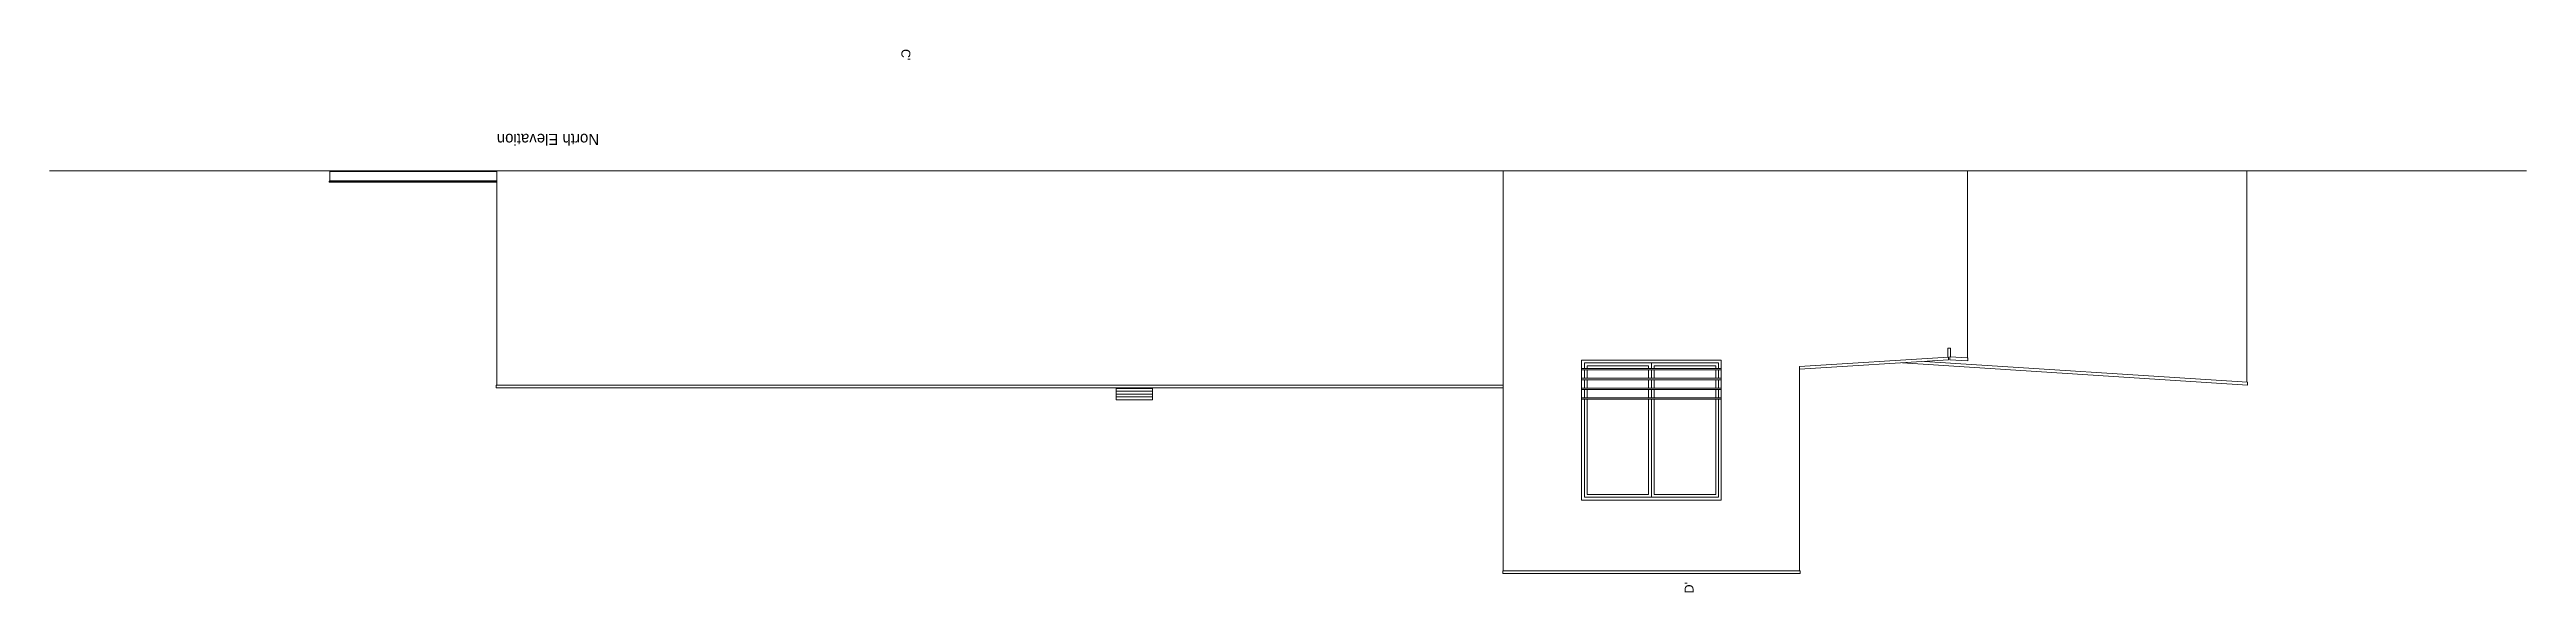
# Model space of a CAD drawing. Header units: inches. Extents: x 23 to 96, y 10 to 141.
# Drawn here: x 31.22 to 75.52, y 69.94 to 79.64 of the extents above; entities that cross this region are included whole.
import ezdxf

# ---------------------------------------------------------------- set-up
doc = ezdxf.new("R2010")
doc.units = ezdxf.units.IN
doc.header["$MEASUREMENT"] = 0
for name, color, linetype, lineweight in [('Cut', 2, 'Continuous', 5), ('Legends', 7, 'Continuous', 0), ('View in first plane', 250, 'Continuous', 0), ('View in second plane', 253, 'Continuous', 0)]:
    doc.layers.add(name, color=color, linetype=linetype, lineweight=lineweight)
doc.styles.add('texto', font='txt.shx')

msp = doc.modelspace()

# ---------------------------------------------------------------- texts
at = {"layer": 'Legends', "attachment_point": 3, "style": 'texto'}
for s, insert, char_height, width, rotation in [("{\\fArial|b0|i0|c0|p34;C'}", (46.62, 79.447), 0.16, 8.5641, 270), ('{\\fCentury Gothic|b0|i0|c0|p34;North Elevation}', (39.225, 77.935), 0.2, 17.12821, 180), ("{\\fArial|b0|i0|c0|p34;D'}", (60.468, 70.129), 0.16, 8.5641, 90)]:
    msp.add_mtext(s, dxfattribs=dict(at, insert=insert, char_height=char_height, width=width, rotation=rotation))

# ---------------------------------------------------------------- linework, layer by layer
at = {"layer": 'Cut'}
for q in [(31.225, 77.473), (75.525, 77.473)]:
    msp.add_line((36.225, 77.473), q, dxfattribs=at)
at = {"layer": 'View in first plane'}
for p, q in [((57.225, 70.33), (57.225, 77.473)), ((65.525, 74.593), (65.525, 77.473)), ((65.525, 74.13), (65.525, 74.593)), ((58.625, 74.093), (61.125, 74.093)), ((58.625, 71.593), (58.625, 74.093)), ((58.675, 74.043), (61.075, 74.043)), ((58.675, 73.943), (58.675, 74.043)), ((58.725, 73.993), (59.825, 73.993)), ((58.725, 73.943), (58.725, 73.993)), ((59.825, 73.993), (59.825, 73.943)), ((59.875, 74.043), (59.875, 73.943)), ((59.925, 73.993), (61.025, 73.993)), ((59.925, 73.993), (59.925, 73.943)), ((61.025, 73.943), (61.025, 73.993)), ((61.075, 73.943), (61.075, 74.043)), ((61.125, 71.593), (61.125, 74.093)), ((65.185, 74.148), (62.525, 73.98)), ((65.185, 74.098), (62.525, 73.93)), ((65.175, 74.306), (65.223, 74.309)), ((65.175, 74.306), (65.175, 74.148)), ((65.185, 74.148), (65.185, 74.098)), ((65.213, 74.152), (65.213, 74.101)), ((65.535, 74.131), (65.213, 74.152)), ((65.535, 74.081), (65.213, 74.101)), ((65.223, 74.309), (65.223, 74.151)), ((65.535, 74.081), (65.535, 74.131)), ((58.625, 73.943), (61.125, 73.943)), ((58.625, 73.918), (61.125, 73.918)), ((58.625, 73.768), (61.125, 73.768)), ((58.625, 73.743), (61.125, 73.743)), ((58.625, 73.593), (61.125, 73.593)), ((58.625, 73.568), (61.125, 73.568)), ((58.675, 73.768), (58.675, 73.918)), ((58.675, 73.593), (58.675, 73.743)), ((58.675, 73.418), (58.675, 73.568)), ((58.725, 73.768), (58.725, 73.918)), ((58.725, 73.593), (58.725, 73.743)), ((58.725, 73.418), (58.725, 73.568)), ((59.825, 73.918), (59.825, 73.768)), ((59.825, 73.743), (59.825, 73.593)), ((59.825, 73.568), (59.825, 73.418)), ((59.875, 73.918), (59.875, 73.768)), ((59.875, 73.743), (59.875, 73.593)), ((59.875, 73.568), (59.875, 73.418)), ((59.925, 73.918), (59.925, 73.768)), ((59.925, 73.743), (59.925, 73.593)), ((59.925, 73.568), (59.925, 73.418)), ((61.025, 73.768), (61.025, 73.918)), ((61.025, 73.593), (61.025, 73.743)), ((61.025, 73.418), (61.025, 73.568)), ((61.075, 73.768), (61.075, 73.918)), ((61.075, 73.593), (61.075, 73.743)), ((61.075, 73.418), (61.075, 73.568)), ((62.525, 70.33), (62.525, 73.98)), ((58.625, 73.418), (61.125, 73.418)), ((58.625, 73.393), (61.125, 73.393)), ((58.675, 71.643), (58.675, 73.393)), ((58.725, 71.693), (58.725, 73.393)), ((59.825, 73.393), (59.825, 71.693)), ((59.875, 73.393), (59.875, 71.643)), ((59.925, 73.393), (59.925, 71.693)), ((61.025, 71.693), (61.025, 73.393)), ((61.075, 71.643), (61.075, 73.393)), ((58.625, 71.593), (61.125, 71.593)), ((58.675, 71.643), (61.075, 71.643)), ((58.725, 71.693), (59.825, 71.693)), ((59.925, 71.693), (61.025, 71.693)), ((57.215, 70.279), (57.215, 70.33)), ((57.215, 70.33), (62.535, 70.33)), ((57.215, 70.279), (62.525, 70.279)), ((57.215, 70.279), (62.535, 70.279)), ((62.535, 70.33), (62.535, 70.279))]:
    msp.add_line(p, q, dxfattribs=at)
at = {"layer": 'View in second plane'}
for p, q in [((36.225, 77.273), (36.225, 77.288)), ((36.225, 77.288), (39.225, 77.288)), ((36.225, 77.273), (39.225, 77.273)), ((36.235, 77.288), (36.235, 77.473)), ((36.235, 77.463), (39.225, 77.463)), ((36.235, 77.298), (39.225, 77.298)), ((39.225, 73.646), (39.225, 77.473)), ((70.525, 73.699), (70.525, 77.473)), ((70.535, 73.648), (64.366, 74.046)), ((70.535, 73.698), (64.758, 74.071)), ((39.215, 73.596), (39.215, 73.646)), ((39.215, 73.646), (57.225, 73.646)), ((39.215, 73.596), (57.225, 73.596)), ((50.3, 73.386), (50.3, 73.586)), ((50.3, 73.586), (50.95, 73.586)), ((50.35, 73.596), (50.35, 73.586)), ((50.9, 73.596), (50.9, 73.586)), ((50.95, 73.386), (50.95, 73.586)), ((70.535, 73.648), (70.535, 73.698)), ((50.3, 73.536), (50.95, 73.536)), ((50.3, 73.486), (50.95, 73.486)), ((50.3, 73.436), (50.95, 73.436)), ((50.3, 73.386), (50.95, 73.386))]:
    msp.add_line(p, q, dxfattribs=at)

msp.set_redraw_order([(e.dxf.handle, doc.entitydb.next_handle()) for e in msp.query("TEXT MTEXT ATTDEF DIMENSION ARC_DIMENSION")])  # texts and dimensions are drawn at this point

doc.saveas('drawing.dxf')
